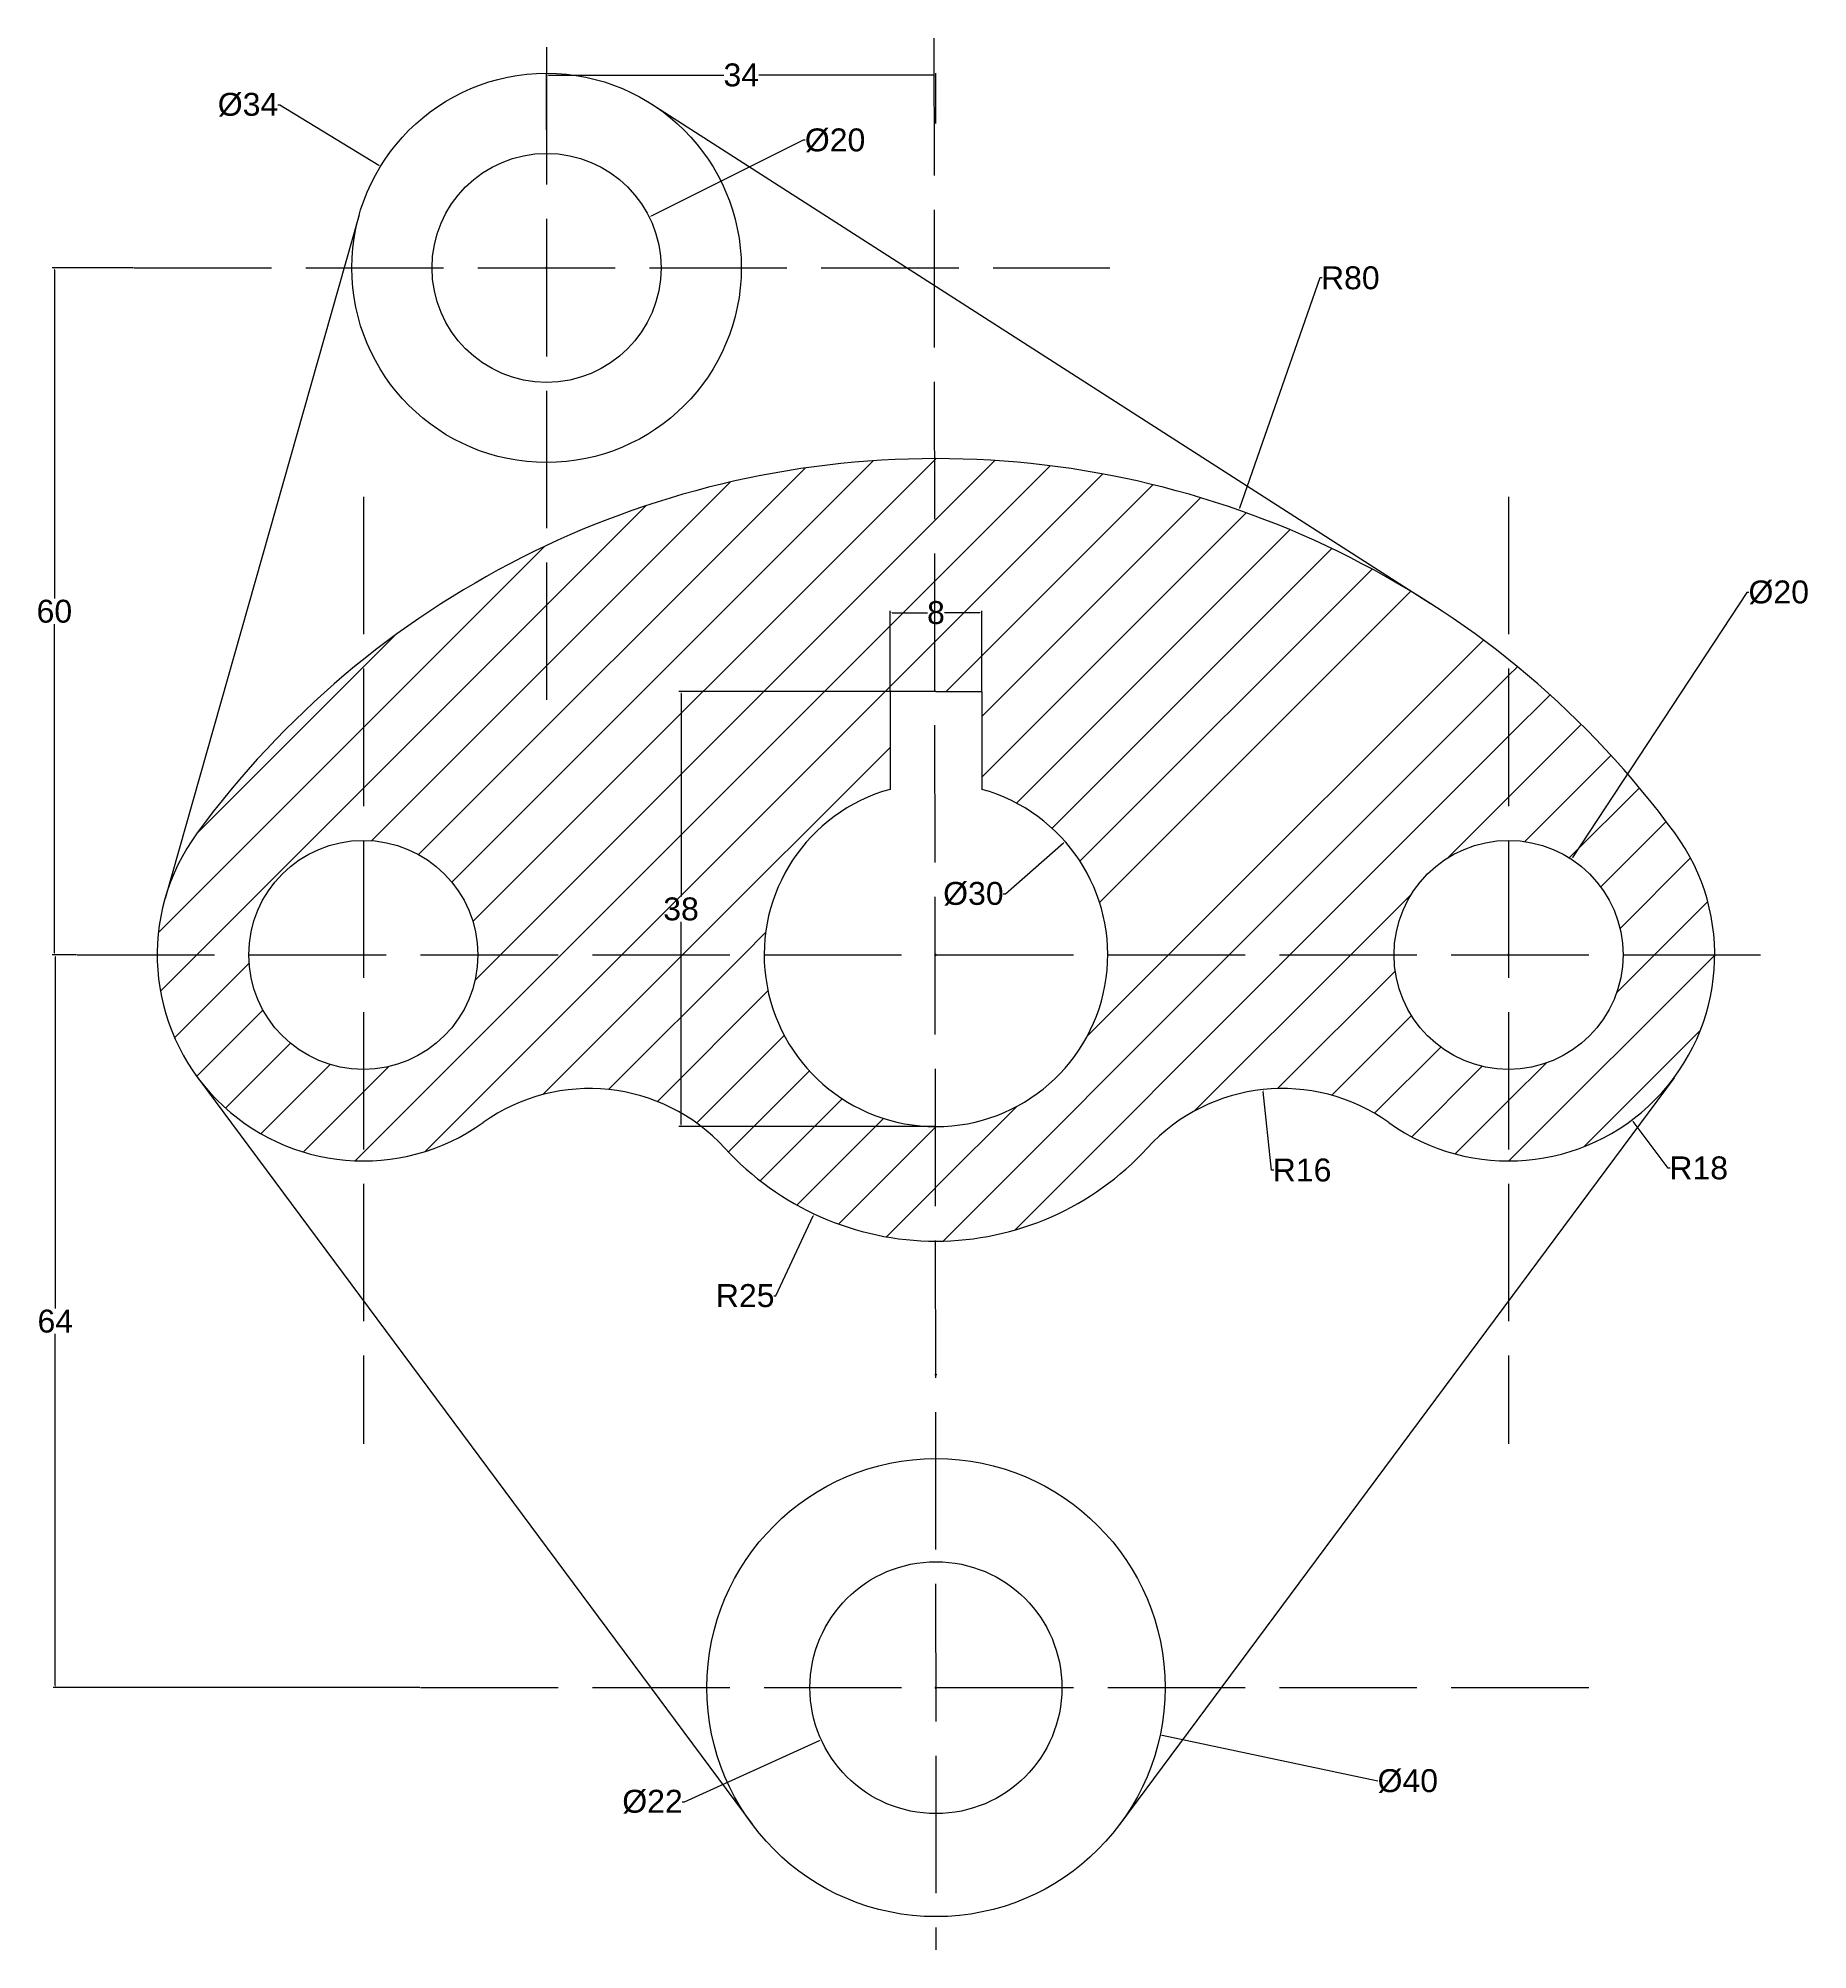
# Model space of a CAD drawing. Header units: inches. Extents: x 7 to 161, y 13 to 180.
import ezdxf

# ---------------------------------------------------------------- set-up
doc = ezdxf.new("R2010")
doc.units = ezdxf.units.IN
doc.header["$MEASUREMENT"] = 0
doc.linetypes.add('ACAD_ISO02W100', pattern=[15, 12, -3])
for name, color, linetype in [('Dimensions', 50, 'Continuous'), ('Dotted', 90, 'ACAD_ISO02W100'), ('Hashing', 130, 'Continuous')]:
    doc.layers.add(name, color=color, linetype=linetype)
doc.styles.get("Standard").update_dxf_attribs({"font": 'arial.ttf'})
doc.dimstyles.get("Standard").update_dxf_attribs({"dimtxt": 0.18, "dimasz": 0.18, "dimexe": 0.18, "dimexo": 0.0625, "dimgap": 0.09, "dimtad": 0, "dimtih": 1, "dimtoh": 1, "dimdec": 4, "dimzin": 0, "dimdsep": 46, "dimtxsty": 'Standard', "dimcen": 0.09, "dimadec": 0, "dimazin": 0, "dimtfac": 1, "dimtdec": 4, "dimtofl": 0, "dimtmove": 0, "dimatfit": 3, "dimfxl": 1, "dimtolj": 1, "dimtzin": 0, "dimarcsym": 0})

# ---------------------------------------------------------------- blocks, each defined once
blk = doc.blocks.new('*D2')
at = {"layer": 'Defpoints', "color": 0, "transparency": 16777216}
for p in [(95.02, 40.54), (74.98, 31.46)]:
    blk.add_point(p, dxfattribs=at)
at = {"layer": 'Dimensions', "color": 0, "lineweight": -2, "transparency": 16777216}
for p, q in [((84.91, 36), (85.09, 36)), ((85, 35.91), (85, 36.09)), ((63.03, 26.04), (74.82, 31.38)), ((62.85, 26.04), (63.03, 26.04))]:
    blk.add_line(p, q, dxfattribs=at)
at = {"layer": 'Dimensions', "color": 0, "transparency": 16777216}
blk.add_solid([(74.81, 31.41), (74.83, 31.36), (74.98, 31.46)], dxfattribs=at)
at = {"layer": 'Dimensions', "color": 0, "transparency": 16777216, "insert": (60.25, 26.04), "char_height": 0.18, "attachment_point": 5}
blk.add_mtext('\\A1;{\\H11.11111x;%%C22}', dxfattribs=at)
blk = doc.blocks.new('*D3')
at = {"layer": 'Defpoints', "color": 0, "transparency": 16777216}
for p in [(65.43, 40.14), (104.57, 31.86)]:
    blk.add_point(p, dxfattribs=at)
at = {"layer": 'Dimensions', "color": 0, "lineweight": -2, "transparency": 16777216}
for p, q in [((84.91, 36), (85.09, 36)), ((85, 35.91), (85, 36.09)), ((123.59, 27.84), (104.74, 31.82))]:
    blk.add_line(p, q, dxfattribs=at)
at = {"layer": 'Dimensions', "color": 0, "transparency": 16777216}
blk.add_solid([(104.75, 31.85), (104.74, 31.79), (104.57, 31.86)], dxfattribs=at)
at = {"layer": 'Dimensions', "color": 0, "transparency": 16777216, "insert": (126.2, 27.84), "char_height": 0.18, "attachment_point": 5}
blk.add_mtext('\\A1;{\\H11.11111x;%%C40}', dxfattribs=at)
blk = doc.blocks.new('*D4')
at = {"layer": 'Defpoints', "color": 0, "transparency": 16777216}
for p in [(111.43, 138.85), (85, 63.34)]:
    blk.add_point(p, dxfattribs=at)
at = {"layer": 'Dimensions', "color": 0, "lineweight": -2, "transparency": 16777216}
for p, q in [((118.53, 159.12), (111.49, 139.02)), ((118.71, 159.12), (118.53, 159.12)), ((84.91, 63.34), (85.09, 63.34)), ((85, 63.25), (85, 63.43))]:
    blk.add_line(p, q, dxfattribs=at)
at = {"layer": 'Dimensions', "color": 0, "transparency": 16777216}
blk.add_solid([(111.46, 139.03), (111.52, 139.01), (111.43, 138.85)], dxfattribs=at)
at = {"layer": 'Dimensions', "color": 0, "transparency": 16777216, "insert": (121.18, 159.12), "char_height": 0.18, "attachment_point": 5}
blk.add_mtext('\\A1;{\\H11.11111x;R80}', dxfattribs=at)
blk = doc.blocks.new('*D5')
at = {"layer": 'Defpoints', "color": 0, "transparency": 16777216}
for p in [(140.49, 108.36), (129.51, 91.64)]:
    blk.add_point(p, dxfattribs=at)
at = {"layer": 'Dimensions', "color": 0, "lineweight": -2, "transparency": 16777216}
for p, q in [((155.81, 131.66), (140.59, 108.51)), ((155.99, 131.66), (155.81, 131.66)), ((134.91, 100), (135.09, 100)), ((135, 99.91), (135, 100.09))]:
    blk.add_line(p, q, dxfattribs=at)
at = {"layer": 'Dimensions', "color": 0, "transparency": 16777216}
blk.add_solid([(140.57, 108.52), (140.62, 108.49), (140.49, 108.36)], dxfattribs=at)
at = {"layer": 'Dimensions', "color": 0, "transparency": 16777216, "insert": (158.59, 131.66), "char_height": 0.18, "attachment_point": 5}
blk.add_mtext('\\A1;{\\H11.11111x;%%C20}', dxfattribs=at)
blk = doc.blocks.new('*D6')
at = {"layer": 'Defpoints', "color": 0, "transparency": 16777216}
for p in [(135, 100), (145.79, 85.59)]:
    blk.add_point(p, dxfattribs=at)
at = {"layer": 'Dimensions', "color": 0, "lineweight": -2, "transparency": 16777216}
for p, q in [((134.91, 100), (135.09, 100)), ((135, 99.91), (135, 100.09)), ((148.94, 81.38), (145.89, 85.45)), ((149.12, 81.38), (148.94, 81.38))]:
    blk.add_line(p, q, dxfattribs=at)
at = {"layer": 'Dimensions', "color": 0, "transparency": 16777216}
blk.add_solid([(145.92, 85.46), (145.87, 85.43), (145.79, 85.59)], dxfattribs=at)
at = {"layer": 'Dimensions', "color": 0, "transparency": 16777216, "insert": (151.6, 81.38), "char_height": 0.18, "attachment_point": 5}
blk.add_mtext('\\A1;{\\H11.11111x;R18}', dxfattribs=at)
blk = doc.blocks.new('*D7')
at = {"layer": 'Defpoints', "color": 0, "transparency": 16777216}
for p in [(96.26, 109.91), (73.74, 90.09)]:
    blk.add_point(p, dxfattribs=at)
at = {"layer": 'Dimensions', "color": 0, "lineweight": -2, "transparency": 16777216}
for p, q in [((91.06, 105.33), (96.13, 109.79)), ((90.88, 105.33), (91.06, 105.33))]:
    blk.add_line(p, q, dxfattribs=at)
at = {"layer": 'Dimensions', "color": 0, "transparency": 16777216}
blk.add_solid([(96.11, 109.81), (96.15, 109.77), (96.26, 109.91)], dxfattribs=at)
at = {"layer": 'Dimensions', "color": 0, "transparency": 16777216, "insert": (88.27, 105.33), "char_height": 0.18, "attachment_point": 5}
blk.add_mtext('\\A1;{\\H11.11111x;%%C30}', dxfattribs=at)
blk = doc.blocks.new('*D8')
at = {"layer": 'Defpoints', "color": 0, "transparency": 16777216}
for p in [(85, 100), (74.37, 77.37)]:
    blk.add_point(p, dxfattribs=at)
at = {"layer": 'Dimensions', "color": 0, "lineweight": -2, "transparency": 16777216}
for p, q in [((84.91, 100), (85.09, 100)), ((85, 99.91), (85, 100.09)), ((71.01, 70.23), (74.29, 77.21)), ((70.83, 70.23), (71.01, 70.23))]:
    blk.add_line(p, q, dxfattribs=at)
at = {"layer": 'Dimensions', "color": 0, "transparency": 16777216}
blk.add_solid([(74.26, 77.22), (74.32, 77.2), (74.37, 77.37)], dxfattribs=at)
at = {"layer": 'Dimensions', "color": 0, "transparency": 16777216, "insert": (68.34, 70.23), "char_height": 0.18, "attachment_point": 5}
blk.add_mtext('\\A1;{\\H11.11111x;R25}', dxfattribs=at)
blk = doc.blocks.new('*D9')
at = {"layer": 'Defpoints', "color": 0, "transparency": 16777216}
for p in [(8.02, 160), (14.99, 160), (10, 100)]:
    blk.add_point(p, dxfattribs=at)
at = {"layer": 'Dimensions', "color": 0, "lineweight": -2, "transparency": 16777216}
for p, q in [((14.92, 160), (7.84, 160)), ((8.02, 159.82), (8.02, 131.11)), ((8.02, 100.18), (8.02, 128.89)), ((9.94, 100), (7.84, 100))]:
    blk.add_line(p, q, dxfattribs=at)
at = {"layer": 'Dimensions', "color": 0, "transparency": 16777216}
for points in [[(7.99, 159.82), (8.05, 159.82), (8.02, 160)], [(7.99, 100.18), (8.05, 100.18), (8.02, 100)]]:
    blk.add_solid(points, dxfattribs=at)
at = {"layer": 'Dimensions', "color": 0, "transparency": 16777216, "insert": (8.02, 130), "char_height": 0.18, "attachment_point": 5}
blk.add_mtext('\\A1;{\\H11.11111x;60}', dxfattribs=at)
blk = doc.blocks.new('*D10')
at = {"layer": 'Defpoints', "color": 0, "transparency": 16777216}
for p in [(10, 100), (8.1, 36), (40, 36)]:
    blk.add_point(p, dxfattribs=at)
at = {"layer": 'Dimensions', "color": 0, "lineweight": -2, "transparency": 16777216}
for p, q in [((9.94, 100), (7.92, 100)), ((8.1, 99.82), (8.1, 69.11)), ((8.1, 36.18), (8.1, 66.89)), ((39.94, 36), (7.92, 36))]:
    blk.add_line(p, q, dxfattribs=at)
at = {"layer": 'Dimensions', "color": 0, "transparency": 16777216}
for points in [[(8.07, 99.82), (8.13, 99.82), (8.1, 100)], [(8.07, 36.18), (8.13, 36.18), (8.1, 36)]]:
    blk.add_solid(points, dxfattribs=at)
at = {"layer": 'Dimensions', "color": 0, "transparency": 16777216, "insert": (8.1, 68), "char_height": 0.18, "attachment_point": 5}
blk.add_mtext('\\A1;{\\H11.11111x;64}', dxfattribs=at)
blk = doc.blocks.new('*D11')
at = {"layer": 'Defpoints', "color": 0, "transparency": 16777216}
for p in [(51, 176.84), (51, 172.03), (85, 172.54)]:
    blk.add_point(p, dxfattribs=at)
at = {"layer": 'Dimensions', "color": 0, "lineweight": -2, "transparency": 16777216}
for p, q in [((51, 172.09), (51, 177.02)), ((85, 172.6), (85, 177.02)), ((51.18, 176.84), (66.48, 176.84)), ((84.82, 176.84), (69.52, 176.84))]:
    blk.add_line(p, q, dxfattribs=at)
at = {"layer": 'Dimensions', "color": 0, "transparency": 16777216}
for points in [[(51.18, 176.87), (51.18, 176.81), (51, 176.84)], [(84.82, 176.87), (84.82, 176.81), (85, 176.84)]]:
    blk.add_solid(points, dxfattribs=at)
at = {"layer": 'Dimensions', "color": 0, "transparency": 16777216, "insert": (68, 176.84), "char_height": 0.18, "attachment_point": 5}
blk.add_mtext('\\A1;{\\H11.11111x;34}', dxfattribs=at)
blk = doc.blocks.new('*D12')
at = {"layer": 'Defpoints', "color": 0, "transparency": 16777216}
for p in [(59.95, 164.45), (42.05, 155.55)]:
    blk.add_point(p, dxfattribs=at)
at = {"layer": 'Dimensions', "color": 0, "lineweight": -2, "transparency": 16777216}
for p, q in [((73.41, 171.14), (60.12, 164.53)), ((73.59, 171.14), (73.41, 171.14)), ((50.91, 160), (51.09, 160)), ((51, 159.91), (51, 160.09))]:
    blk.add_line(p, q, dxfattribs=at)
at = {"layer": 'Dimensions', "color": 0, "transparency": 16777216}
blk.add_solid([(60.1, 164.56), (60.13, 164.5), (59.95, 164.45)], dxfattribs=at)
at = {"layer": 'Dimensions', "color": 0, "transparency": 16777216, "insert": (76.19, 171.14), "char_height": 0.18, "attachment_point": 5}
blk.add_mtext('\\A1;{\\H11.11111x;%%C20}', dxfattribs=at)
blk = doc.blocks.new('*D13')
at = {"layer": 'Defpoints', "color": 0, "transparency": 16777216}
for p in [(36.5, 168.87), (65.5, 151.13)]:
    blk.add_point(p, dxfattribs=at)
at = {"layer": 'Dimensions', "color": 0, "lineweight": -2, "transparency": 16777216}
for p, q in [((27.54, 174.25), (27.72, 174.25)), ((27.72, 174.25), (36.35, 168.97)), ((50.91, 160), (51.09, 160)), ((51, 159.91), (51, 160.09))]:
    blk.add_line(p, q, dxfattribs=at)
at = {"layer": 'Dimensions', "color": 0, "transparency": 16777216}
blk.add_solid([(36.36, 168.99), (36.33, 168.94), (36.5, 168.87)], dxfattribs=at)
at = {"layer": 'Dimensions', "color": 0, "transparency": 16777216, "insert": (24.93, 174.25), "char_height": 0.18, "attachment_point": 5}
blk.add_mtext('\\A1;{\\H11.11111x;%%C34}', dxfattribs=at)
blk = doc.blocks.new('*D14')
at = {"layer": 'Defpoints', "color": 0, "transparency": 16777216}
for p in [(113.56, 88.23), (115.25, 72.32)]:
    blk.add_point(p, dxfattribs=at)
at = {"layer": 'Dimensions', "color": 0, "lineweight": -2, "transparency": 16777216}
for p, q in [((114.31, 81.2), (113.58, 88.06)), ((114.49, 81.2), (114.31, 81.2))]:
    blk.add_line(p, q, dxfattribs=at)
at = {"layer": 'Dimensions', "color": 0, "transparency": 16777216}
blk.add_solid([(113.61, 88.06), (113.55, 88.05), (113.56, 88.23)], dxfattribs=at)
at = {"layer": 'Dimensions', "color": 0, "transparency": 16777216, "insert": (116.97, 81.2), "char_height": 0.18, "attachment_point": 5}
blk.add_mtext('\\A1;{\\H11.11111x;R16}', dxfattribs=at)
blk = doc.blocks.new('*D15')
at = {"layer": 'Defpoints', "color": 0, "transparency": 16777216}
for p in [(62.74, 123), (85, 123), (84.92, 85)]:
    blk.add_point(p, dxfattribs=at)
at = {"layer": 'Dimensions', "color": 0, "lineweight": -2, "transparency": 16777216}
for p, q in [((84.94, 123), (62.56, 123)), ((62.74, 122.82), (62.74, 105.11)), ((62.74, 85.18), (62.74, 102.89)), ((84.86, 85), (62.56, 85))]:
    blk.add_line(p, q, dxfattribs=at)
at = {"layer": 'Dimensions', "color": 0, "transparency": 16777216}
for points in [[(62.71, 122.82), (62.77, 122.82), (62.74, 123)], [(62.71, 85.18), (62.77, 85.18), (62.74, 85)]]:
    blk.add_solid(points, dxfattribs=at)
at = {"layer": 'Dimensions', "color": 0, "transparency": 16777216, "insert": (62.74, 104), "char_height": 0.18, "attachment_point": 5}
blk.add_mtext('\\A1;{\\H11.11111x;38}', dxfattribs=at)
blk = doc.blocks.new('*D16')
at = {"layer": 'Defpoints', "color": 0, "transparency": 16777216}
for p in [(89, 129.88), (81, 123), (89, 123)]:
    blk.add_point(p, dxfattribs=at)
at = {"layer": 'Dimensions', "color": 0, "lineweight": -2, "transparency": 16777216}
for p, q in [((81, 123.06), (81, 130.06)), ((81.18, 129.88), (84.25, 129.88)), ((88.82, 129.88), (85.75, 129.88)), ((89, 123.06), (89, 130.06))]:
    blk.add_line(p, q, dxfattribs=at)
at = {"layer": 'Dimensions', "color": 0, "transparency": 16777216}
for points in [[(81.18, 129.91), (81.18, 129.85), (81, 129.88)], [(88.82, 129.91), (88.82, 129.85), (89, 129.88)]]:
    blk.add_solid(points, dxfattribs=at)
at = {"layer": 'Dimensions', "color": 0, "transparency": 16777216, "insert": (85, 129.88), "char_height": 0.18, "attachment_point": 5}
blk.add_mtext('\\A1;{\\H11.11111x;8}', dxfattribs=at)

msp = doc.modelspace()

# ---------------------------------------------------------------- hatches: boundary and pattern name
at = {"layer": 'Hashing'}
h = msp.add_hatch(dxfattribs=at)
h.set_pattern_fill('ANSI31', color=256, scale=30)
h.paths.add_polyline_path([(149.51613, 110.6434, 0.065843604), (135, 125.78937), (135, 110, -0.414213562), (145, 100), (153, 100, 0.15949979)])
h.paths.add_polyline_path([(153, 100), (145, 100, -0.414213562), (135, 90), (135, 82, 0.414213562)])
h.paths.add_polyline_path([(35, 90, -0.414213562), (25, 100), (17, 100, 0.414213562), (35, 82)])
h.paths.add_polyline_path([(35, 125.78937, 0.065843604), (20.48387, 110.6434, 0.15949979), (17, 100), (25, 100, -0.414213562), (35, 110)])
edge = h.paths.add_edge_path()
edge.add_line((81, 123), (85, 123))
edge.add_line((85, 123), (85, 143.33939))
edge.add_arc((85, 63.33939), 80, 90, 128.6821875)
edge.add_line((35, 125.78937), (35, 110))
edge.add_arc((35, 100), 10, 0, 90, ccw=False)
edge.add_line((45, 100), (70, 100))
edge.add_arc((85, 100), 15, 105.46601, 180, ccw=False)
edge.add_line((81, 114.45683), (81, 123))
h = msp.add_hatch(dxfattribs=at)
h.set_pattern_fill('ANSI31', color=256, scale=30)
h.paths.add_polyline_path([(100, 100), (125, 100, -0.414213562), (135, 110), (135, 125.78937, 0.170404103), (85, 143.33939), (85, 123), (89, 123), (89, 114.45683, -0.337188166)])
h = msp.add_hatch(dxfattribs=at)
h.set_pattern_fill('ANSI31', color=256, scale=30)
h.paths.add_polyline_path([(45, 100, -0.414213562), (35, 90), (35, 82, 0.156205257), (45.45588, 85.34822, -0.379152469), (66.55488, 83.12465, 0.209784549), (84.93327, 75.00009), (84.92249, 85.0002, -0.412700829), (70, 100)])
h = msp.add_hatch(dxfattribs=at)
h.set_pattern_fill('ANSI31', color=256, scale=30)
h.paths.add_polyline_path([(100, 100), (125, 100, 0.414213562), (135, 90), (135, 82, -0.156205257), (124.54412, 85.34822, 0.379152469), (103.44512, 83.12465, -0.210481327), (85, 75), (85, 85, 0.414213562)])

# ---------------------------------------------------------------- linework, layer by layer
for p, q in [((60.17927, 174.30878), (128.19654, 130.67481)), ((34.64668, 164.64422), (17.68472, 104.91741)), ((85, 123), (81, 123)), ((81, 123), (81, 114.45683)), ((85, 123), (89, 123)), ((89, 123), (89, 114.45683)), ((20.54697, 89.27107), (68.94108, 24.07897)), ((149.45303, 89.27107), (101.05892, 24.07897))]:
    msp.add_line(p, q)
for centre, radius in [((51, 160), 17), ((51, 160), 10), ((35, 100), 10), ((135, 100), 10), ((85, 36), 20), ((85, 36), 11)]:
    msp.add_circle(centre, radius)
for centre, radius, start, end in [((85, 63.33939), 80, 90, 143.7506791), ((85, 63.33939), 80, 36.2493209, 90), ((85, 100), 15, 105.46601, 74.53399), ((35, 100), 18, 143.7506791, 305.5126266), ((135, 100), 18, 234.4873734, 36.2493209), ((54.75, 72.32442), 16, 42.4552409, 125.5126266), ((115.25, 72.32442), 16, 54.4873734, 137.5447591), ((85, 100), 25, 222.4552409, 317.5447591)]:
    msp.add_arc(centre, radius, start, end)
at = {"layer": 'Dotted'}
for p, q in [((51, 179.27067), (51, 121.54902)), ((84.82, 180.05674), (85, 13.10699)), ((14.98604, 160), (100.19236, 160)), ((35, 140), (35, 57.28686)), ((135, 140), (135, 57.28686)), ((10, 100), (160, 100)), ((40, 36), (144.18832, 36))]:
    msp.add_line(p, q, dxfattribs=at)

# ---------------------------------------------------------------- dimensions: what is measured, and where the dimension line sits
at = {"layer": 'Dimensions'}
dim = msp.add_linear_dim(base=(51, 176.83787), p1=(85, 172.54234), p2=(51, 172.03017), text='{\\H11.11111x;34}', dimstyle='Standard', dxfattribs=at)
dim.commit()
dim.dimension.update_dxf_attribs({"geometry": '*D11', "text_midpoint": (68, 176.83787), "dimtype": 160})
for p1, p2, text, picture, middle in [((65.50106, 151.12762), (36.49894, 168.87238), '{\\H11.11111x;%%C34}', '*D13', (24.93136, 174.2451)), ((42.04535, 155.54867), (59.95465, 164.45133), '{\\H11.11111x;%%C20}', '*D12', (76.19393, 171.13839)), ((129.50811, 91.64302), (140.49189, 108.35698), '{\\H11.11111x;%%C20}', '*D5', (158.59287, 131.6601)), ((73.73899, 90.09093), (96.26101, 109.90907), '{\\H11.11111x;%%C30}', '*D7', (88.27214, 105.33176)), ((95.01792, 40.54326), (74.98208, 31.45674), '{\\H11.11111x;%%C22}', '*D2', (60.25245, 26.03754)), ((65.43302, 40.13923), (104.56698, 31.86077), '{\\H11.11111x;%%C40}', '*D3', (123.59347, 27.83587))]:
    dim = msp.add_diameter_dim_2p(p1=p1, p2=p2, text=text, dimstyle='Standard', dxfattribs=at)
    dim.commit()
    dim.dimension.update_dxf_attribs({"geometry": picture, "text_midpoint": middle, "dimtype": 163})
for base, p1, p2, text, picture, middle in [((8.02339, 160), (10, 100), (14.98604, 160), '{\\H11.11111x;60}', '*D9', (8.02339, 130)), ((62.73882, 123), (84.92249, 85.0002), (85, 123), '{\\H11.11111x;38}', '*D15', (62.73882, 104.0001)), ((8.09913, 36), (10, 100), (40, 36), '{\\H11.11111x;64}', '*D10', (8.09913, 68))]:
    dim = msp.add_linear_dim(base=base, p1=p1, p2=p2, angle=90, text=text, dimstyle='Standard', dxfattribs=at)
    dim.commit()
    dim.dimension.update_dxf_attribs({"geometry": picture, "text_midpoint": middle})
for center, mpoint, text, picture, middle in [((85, 63.33939), (111.43162, 138.84681), '{\\H11.11111x;R80}', '*D4', (121.18424, 159.11953)), ((85, 100), (74.36789, 77.37351), '{\\H11.11111x;R25}', '*D8', (68.34478, 70.23128)), ((135, 100), (145.78573, 85.58931), '{\\H11.11111x;R18}', '*D6', (151.59964, 81.37746)), ((115.25, 72.32442), (113.5595, 88.23487), '{\\H11.11111x;R16}', '*D14', (116.96541, 81.20345))]:
    dim = msp.add_radius_dim(center=center, mpoint=mpoint, text=text, dimstyle='Standard', dxfattribs=at)
    dim.commit()
    dim.dimension.update_dxf_attribs({"geometry": picture, "text_midpoint": middle, "dimtype": 164})
dim = msp.add_linear_dim(base=(89, 129.87644), p1=(81, 123), p2=(89, 123), text='{\\H11.11111x;8}', dimstyle='Standard', dxfattribs=at)
dim.commit()
dim.dimension.update_dxf_attribs({"geometry": '*D16', "text_midpoint": (85, 129.87644)})

doc.saveas('drawing.dxf')
